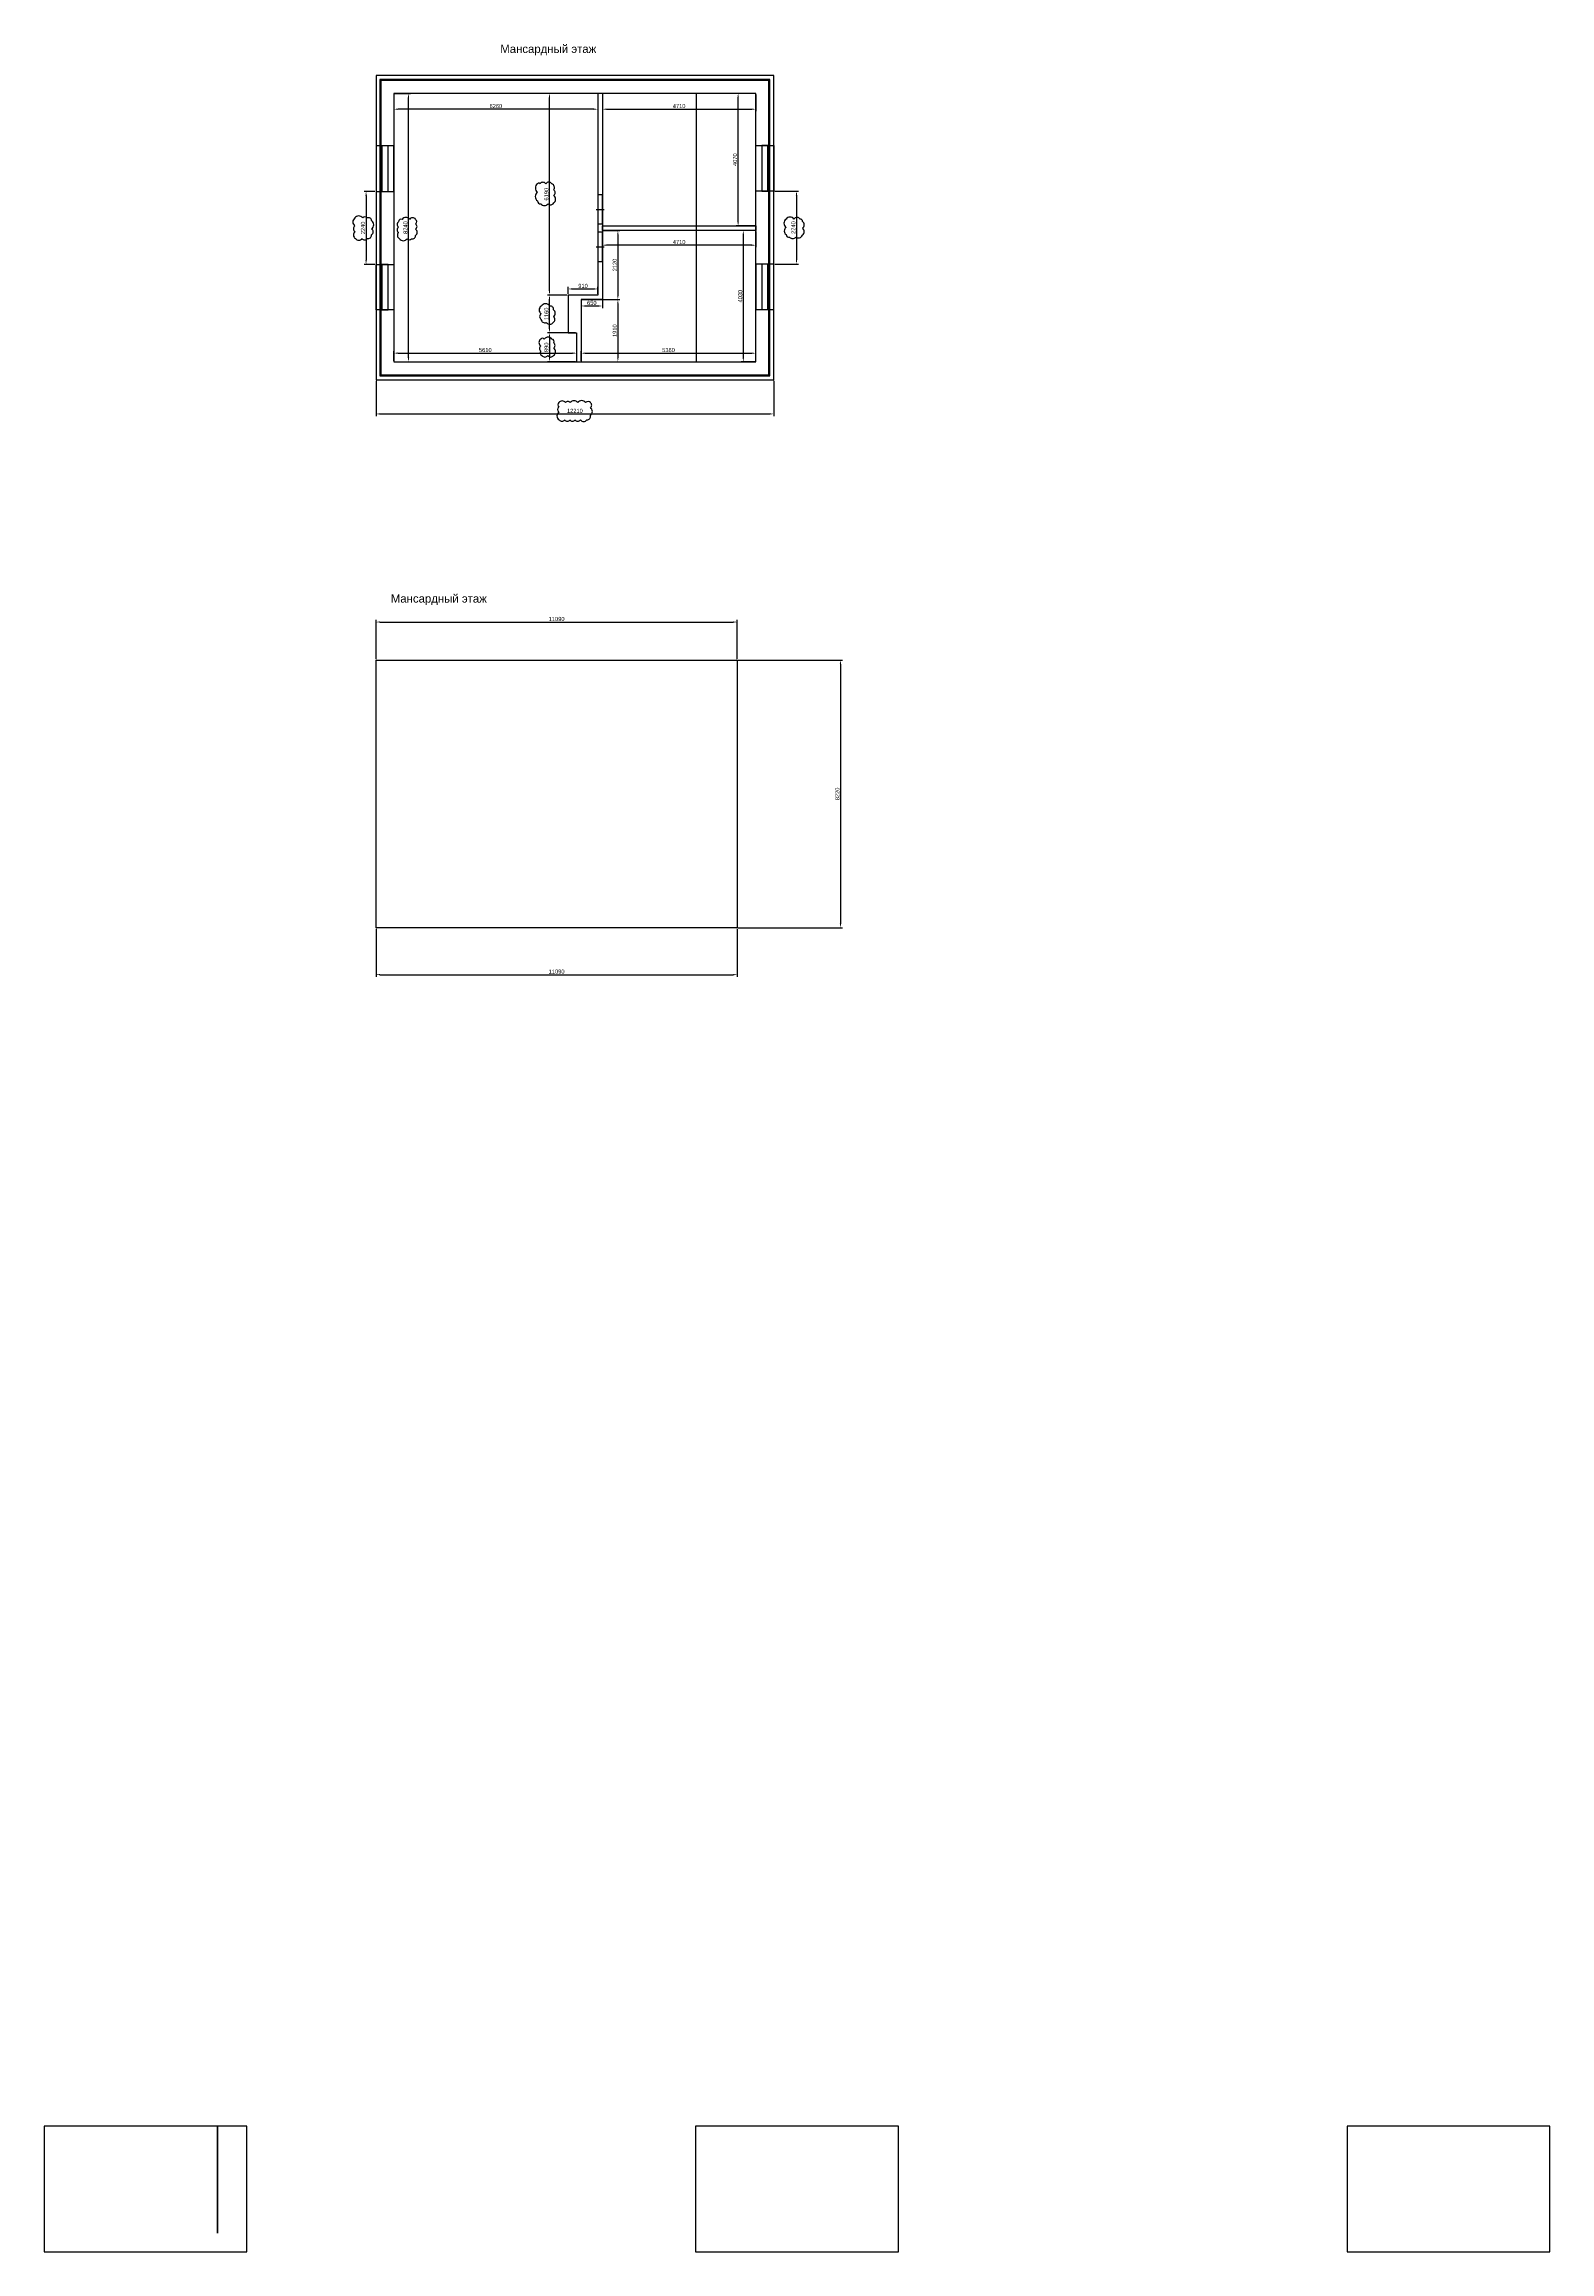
# Model space of a CAD drawing. Header units: millimetres. Extents: x -44972 to 67265, y -58031 to 15181.
# Drawn here: x 21041 to 67265, y -58031 to 9752 of the extents above; entities that cross this region are included whole.
import ezdxf

# ---------------------------------------------------------------- set-up
doc = ezdxf.new("R2010")
doc.units = ezdxf.units.MM
doc.linetypes.add('CENTER', pattern=[50.8, 31.75, -6.35, 6.35, -6.35])
for name, color, linetype in [('3d-tests', 7, 'Continuous'), ('Axes', 4, 'Continuous'), ('Dimensions', 3, 'Continuous'), ('Doors', 6, 'Continuous'), ('Marks', 1, 'Continuous'), ('Windows', 5, 'Continuous')]:
    doc.layers.add(name, color=color, linetype=linetype)
doc.styles.get("Standard").update_dxf_attribs({"font": 'arial.ttf'})
doc.dimstyles.new('ISO-50', dxfattribs={"dimscale": 50, "dimtxt": 2.5, "dimasz": 2.5, "dimexe": 1.25, "dimexo": 0.625, "dimtad": 1, "dimtxsty": 'Standard', "dimcen": 2.5, "dimadec": 0, "dimazin": 0, "dimtfac": 1, "dimtmove": 0, "dimatfit": 3, "dimfxl": 1, "dimarcsym": 0})

# ---------------------------------------------------------------- blocks, each defined once
blk = doc.blocks.new('*D19')
at = {"layer": 'Defpoints', "color": 0, "transparency": 16777216}
for p in [(42889, 263), (37529, 0), (42889, 0)]:
    blk.add_point(p, dxfattribs=at)
at = {"layer": 'Dimensions', "color": 0, "lineweight": -2, "transparency": 16777216}
for p, q in [((37529, 31), (37529, 325)), ((37654, 263), (42764, 263)), ((42889, 31), (42889, 325))]:
    blk.add_line(p, q, dxfattribs=at)
at = {"layer": 'Dimensions', "color": 0, "transparency": 16777216}
for points in [[(37654, 284), (37654, 242), (37529, 263)], [(42764, 284), (42764, 242), (42889, 263)]]:
    blk.add_solid(points, dxfattribs=at)
at = {"layer": 'Dimensions', "color": 0, "transparency": 16777216, "insert": (40209, 358), "char_height": 125, "attachment_point": 5}
blk.add_mtext('5360', dxfattribs=at)
blk = doc.blocks.new('*D20')
at = {"layer": 'Defpoints', "color": 0, "transparency": 16777216}
for p in [(31779, 0), (37389, 265), (37389, 0)]:
    blk.add_point(p, dxfattribs=at)
at = {"layer": 'Dimensions', "color": 0, "lineweight": -2, "transparency": 16777216}
for p, q in [((31779, 31), (31779, 328)), ((31904, 265), (37264, 265)), ((37389, 31), (37389, 328))]:
    blk.add_line(p, q, dxfattribs=at)
at = {"layer": 'Dimensions', "color": 0, "transparency": 16777216}
for points in [[(31904, 286), (31904, 244), (31779, 265)], [(37264, 286), (37264, 244), (37389, 265)]]:
    blk.add_solid(points, dxfattribs=at)
at = {"layer": 'Dimensions', "color": 0, "transparency": 16777216, "insert": (34584, 360), "char_height": 125, "attachment_point": 5}
blk.add_mtext('5610', dxfattribs=at)
blk = doc.blocks.new('*D21')
at = {"layer": 'Defpoints', "color": 0, "transparency": 16777216}
for p in [(37389, 890), (37389, 0), (36555, 0)]:
    blk.add_point(p, dxfattribs=at)
at = {"layer": 'Marks', "color": 0, "lineweight": -2, "transparency": 16777216}
for p, q in [((37357, 890), (36493, 890)), ((36555, 765), (36555, 125)), ((37357, 0), (36493, 0))]:
    blk.add_line(p, q, dxfattribs=at)
at = {"layer": 'Marks', "color": 0, "transparency": 16777216}
for points in [[(36534, 765), (36576, 765), (36555, 890)], [(36534, 125), (36576, 125), (36555, 0)]]:
    blk.add_solid(points, dxfattribs=at)
at = {"layer": 'Marks', "color": 0, "transparency": 16777216, "insert": (36460, 445), "char_height": 125, "attachment_point": 5, "rotation": 90}
blk.add_mtext('890', dxfattribs=at)
blk = doc.blocks.new('*D22')
at = {"layer": 'Defpoints', "color": 0, "transparency": 16777216}
for p in [(36555, 2050), (37129, 2050), (37129, 890)]:
    blk.add_point(p, dxfattribs=at)
at = {"layer": 'Marks', "color": 0, "lineweight": -2, "transparency": 16777216}
for p, q in [((37097, 2050), (36493, 2050)), ((36555, 1015), (36555, 1925)), ((37097, 890), (36493, 890))]:
    blk.add_line(p, q, dxfattribs=at)
at = {"layer": 'Marks', "color": 0, "transparency": 16777216}
for points in [[(36534, 1925), (36576, 1925), (36555, 2050)], [(36534, 1015), (36576, 1015), (36555, 890)]]:
    blk.add_solid(points, dxfattribs=at)
at = {"layer": 'Marks', "color": 0, "transparency": 16777216, "insert": (36460, 1470), "char_height": 125, "attachment_point": 5, "rotation": 90}
blk.add_mtext('1160', dxfattribs=at)
blk = doc.blocks.new('*D23')
at = {"layer": 'Defpoints', "color": 0, "transparency": 16777216}
for p in [(36555, 8240), (38039, 8240), (37129, 2050)]:
    blk.add_point(p, dxfattribs=at)
at = {"layer": 'Marks', "color": 0, "lineweight": -2, "transparency": 16777216}
for p, q in [((38007, 8240), (36493, 8240)), ((36555, 2175), (36555, 8115)), ((37097, 2050), (36493, 2050))]:
    blk.add_line(p, q, dxfattribs=at)
at = {"layer": 'Marks', "color": 0, "transparency": 16777216}
for points in [[(36534, 8115), (36576, 8115), (36555, 8240)], [(36534, 2175), (36576, 2175), (36555, 2050)]]:
    blk.add_solid(points, dxfattribs=at)
at = {"layer": 'Marks', "color": 0, "transparency": 16777216, "insert": (36460, 5145), "char_height": 125, "attachment_point": 5, "rotation": 90}
blk.add_mtext('6190', dxfattribs=at)
blk = doc.blocks.new('*D24')
at = {"layer": 'Defpoints', "color": 0, "transparency": 16777216}
for p in [(31779, 8240), (32227, 8240), (31779, 0)]:
    blk.add_point(p, dxfattribs=at)
at = {"layer": 'Marks', "color": 0, "lineweight": -2, "transparency": 16777216}
for p, q in [((31810, 8240), (32290, 8240)), ((32227, 125), (32227, 8115)), ((31810, 0), (32290, 0))]:
    blk.add_line(p, q, dxfattribs=at)
at = {"layer": 'Marks', "color": 0, "transparency": 16777216}
for points in [[(32207, 8115), (32248, 8115), (32227, 8240)], [(32207, 125), (32248, 125), (32227, 0)]]:
    blk.add_solid(points, dxfattribs=at)
at = {"layer": 'Marks', "color": 0, "transparency": 16777216, "insert": (32132, 4120), "char_height": 125, "attachment_point": 5, "rotation": 90}
blk.add_mtext('8240', dxfattribs=at)
blk = doc.blocks.new('*D25')
at = {"layer": 'Defpoints', "color": 0, "transparency": 16777216}
for p in [(31779, 8240), (38039, 8240), (31779, 7755)]:
    blk.add_point(p, dxfattribs=at)
at = {"layer": 'Dimensions', "color": 0, "lineweight": -2, "transparency": 16777216}
for p, q in [((31779, 8209), (31779, 7693)), ((38039, 8209), (38039, 7693)), ((37914, 7755), (31904, 7755))]:
    blk.add_line(p, q, dxfattribs=at)
at = {"layer": 'Dimensions', "color": 0, "transparency": 16777216}
for points in [[(31904, 7776), (31904, 7734), (31779, 7755)], [(37914, 7776), (37914, 7734), (38039, 7755)]]:
    blk.add_solid(points, dxfattribs=at)
at = {"layer": 'Dimensions', "color": 0, "transparency": 16777216, "insert": (34909, 7850), "char_height": 125, "attachment_point": 5}
blk.add_mtext('6260', dxfattribs=at)
blk = doc.blocks.new('*D26')
at = {"layer": 'Defpoints', "color": 0, "transparency": 16777216}
for p in [(38179, 8240), (42889, 8240), (42889, 7755)]:
    blk.add_point(p, dxfattribs=at)
at = {"layer": 'Dimensions', "color": 0, "lineweight": -2, "transparency": 16777216}
for p, q in [((38179, 8209), (38179, 7693)), ((42889, 8209), (42889, 7693)), ((38304, 7755), (42764, 7755))]:
    blk.add_line(p, q, dxfattribs=at)
at = {"layer": 'Dimensions', "color": 0, "transparency": 16777216}
for points in [[(38304, 7776), (38304, 7734), (38179, 7755)], [(42764, 7776), (42764, 7734), (42889, 7755)]]:
    blk.add_solid(points, dxfattribs=at)
at = {"layer": 'Dimensions', "color": 0, "transparency": 16777216, "insert": (40534, 7850), "char_height": 125, "attachment_point": 5}
blk.add_mtext('4710', dxfattribs=at)
blk = doc.blocks.new('*D27')
at = {"layer": 'Defpoints', "color": 0, "transparency": 16777216}
for p in [(38179, 4030), (38179, 3580), (42889, 4030)]:
    blk.add_point(p, dxfattribs=at)
at = {"layer": 'Dimensions', "color": 0, "lineweight": -2, "transparency": 16777216}
for p, q in [((38179, 3999), (38179, 3517)), ((42764, 3580), (38304, 3580)), ((42889, 3999), (42889, 3517))]:
    blk.add_line(p, q, dxfattribs=at)
at = {"layer": 'Dimensions', "color": 0, "transparency": 16777216}
for points in [[(38304, 3601), (38304, 3559), (38179, 3580)], [(42764, 3601), (42764, 3559), (42889, 3580)]]:
    blk.add_solid(points, dxfattribs=at)
at = {"layer": 'Dimensions', "color": 0, "transparency": 16777216, "insert": (40534, 3675), "char_height": 125, "attachment_point": 5}
blk.add_mtext('4710', dxfattribs=at)
blk = doc.blocks.new('*D28')
at = {"layer": 'Defpoints', "color": 0, "transparency": 16777216}
for p in [(42889, 4030), (42505, 0), (42889, 0)]:
    blk.add_point(p, dxfattribs=at)
at = {"layer": 'Dimensions', "color": 0, "lineweight": -2, "transparency": 16777216}
for p, q in [((42857, 4030), (42443, 4030)), ((42505, 3905), (42505, 125)), ((42857, 0), (42443, 0))]:
    blk.add_line(p, q, dxfattribs=at)
at = {"layer": 'Dimensions', "color": 0, "transparency": 16777216}
for points in [[(42484, 3905), (42526, 3905), (42505, 4030)], [(42484, 125), (42526, 125), (42505, 0)]]:
    blk.add_solid(points, dxfattribs=at)
at = {"layer": 'Dimensions', "color": 0, "transparency": 16777216, "insert": (42410, 2015), "char_height": 125, "attachment_point": 5, "rotation": 90}
blk.add_mtext('4030', dxfattribs=at)
blk = doc.blocks.new('*D29')
at = {"layer": 'Defpoints', "color": 0, "transparency": 16777216}
for p in [(42345, 8240), (42889, 8240), (42889, 4170)]:
    blk.add_point(p, dxfattribs=at)
at = {"layer": 'Dimensions', "color": 0, "lineweight": -2, "transparency": 16777216}
for p, q in [((42857, 8240), (42283, 8240)), ((42345, 4295), (42345, 8115)), ((42857, 4170), (42283, 4170))]:
    blk.add_line(p, q, dxfattribs=at)
at = {"layer": 'Dimensions', "color": 0, "transparency": 16777216}
for points in [[(42325, 8115), (42366, 8115), (42345, 8240)], [(42325, 4295), (42366, 4295), (42345, 4170)]]:
    blk.add_solid(points, dxfattribs=at)
at = {"layer": 'Dimensions', "color": 0, "transparency": 16777216, "insert": (42250, 6205), "char_height": 125, "attachment_point": 5, "rotation": 90}
blk.add_mtext('4070', dxfattribs=at)
blk = doc.blocks.new('*D30')
at = {"layer": 'Defpoints', "color": 0, "transparency": 16777216}
for p in [(37529, 1910), (38179, 1910), (38179, 1713)]:
    blk.add_point(p, dxfattribs=at)
at = {"layer": 'Dimensions', "color": 0, "lineweight": -2, "transparency": 16777216}
for p, q in [((37529, 1879), (37529, 1650)), ((37654, 1713), (38054, 1713)), ((38179, 1879), (38179, 1650))]:
    blk.add_line(p, q, dxfattribs=at)
at = {"layer": 'Dimensions', "color": 0, "transparency": 16777216}
for points in [[(37654, 1733), (37654, 1692), (37529, 1713)], [(38054, 1733), (38054, 1692), (38179, 1713)]]:
    blk.add_solid(points, dxfattribs=at)
at = {"layer": 'Dimensions', "color": 0, "transparency": 16777216, "insert": (37854, 1808), "char_height": 125, "attachment_point": 5}
blk.add_mtext('650', dxfattribs=at)
blk = doc.blocks.new('*D31')
at = {"layer": 'Defpoints', "color": 0, "transparency": 16777216}
for p in [(38179, 4030), (38179, 1910), (38654, 1910)]:
    blk.add_point(p, dxfattribs=at)
at = {"layer": 'Dimensions', "color": 0, "lineweight": -2, "transparency": 16777216}
for p, q in [((38210, 4030), (38717, 4030)), ((38654, 3905), (38654, 2035)), ((38210, 1910), (38717, 1910))]:
    blk.add_line(p, q, dxfattribs=at)
at = {"layer": 'Dimensions', "color": 0, "transparency": 16777216}
for points in [[(38634, 3905), (38675, 3905), (38654, 4030)], [(38634, 2035), (38675, 2035), (38654, 1910)]]:
    blk.add_solid(points, dxfattribs=at)
at = {"layer": 'Dimensions', "color": 0, "transparency": 16777216, "insert": (38559, 2970), "char_height": 125, "attachment_point": 5, "rotation": 90}
blk.add_mtext('2120', dxfattribs=at)
blk = doc.blocks.new('*D32')
at = {"layer": 'Defpoints', "color": 0, "transparency": 16777216}
for p in [(37129, 2050), (38039, 2235), (38039, 2050)]:
    blk.add_point(p, dxfattribs=at)
at = {"layer": 'Dimensions', "color": 0, "lineweight": -2, "transparency": 16777216}
for p, q in [((37129, 2081), (37129, 2297)), ((37254, 2235), (37914, 2235)), ((38039, 2081), (38039, 2297))]:
    blk.add_line(p, q, dxfattribs=at)
at = {"layer": 'Dimensions', "color": 0, "transparency": 16777216}
for points in [[(37254, 2256), (37254, 2214), (37129, 2235)], [(37914, 2256), (37914, 2214), (38039, 2235)]]:
    blk.add_solid(points, dxfattribs=at)
at = {"layer": 'Dimensions', "color": 0, "transparency": 16777216, "insert": (37584, 2330), "char_height": 125, "attachment_point": 5}
blk.add_mtext('910', dxfattribs=at)
blk = doc.blocks.new('*D33')
at = {"layer": 'Defpoints', "color": 0, "transparency": 16777216}
for p in [(37529, 1910), (37529, 0), (38654, 0)]:
    blk.add_point(p, dxfattribs=at)
at = {"layer": 'Dimensions', "color": 0, "lineweight": -2, "transparency": 16777216}
for p, q in [((37560, 1910), (38717, 1910)), ((38654, 1785), (38654, 125)), ((37560, 0), (38717, 0))]:
    blk.add_line(p, q, dxfattribs=at)
at = {"layer": 'Dimensions', "color": 0, "transparency": 16777216}
for points in [[(38634, 1785), (38675, 1785), (38654, 1910)], [(38634, 125), (38675, 125), (38654, 0)]]:
    blk.add_solid(points, dxfattribs=at)
at = {"layer": 'Dimensions', "color": 0, "transparency": 16777216, "insert": (38559, 955), "char_height": 125, "attachment_point": 5, "rotation": 90}
blk.add_mtext('1910', dxfattribs=at)
blk = doc.blocks.new('*D34')
at = {"layer": 'Defpoints', "color": 0, "transparency": 16777216}
for p in [(31229, 5230), (30923, 2990), (31229, 2990)]:
    blk.add_point(p, dxfattribs=at)
at = {"layer": 'Marks', "color": 0, "lineweight": -2, "transparency": 16777216}
for p, q in [((31197, 5230), (30861, 5230)), ((30923, 5105), (30923, 3115)), ((31197, 2990), (30861, 2990))]:
    blk.add_line(p, q, dxfattribs=at)
at = {"layer": 'Marks', "color": 0, "transparency": 16777216}
for points in [[(30903, 5105), (30944, 5105), (30923, 5230)], [(30903, 3115), (30944, 3115), (30923, 2990)]]:
    blk.add_solid(points, dxfattribs=at)
at = {"layer": 'Marks', "color": 0, "transparency": 16777216, "insert": (30828, 4110), "char_height": 125, "attachment_point": 5, "rotation": 90}
blk.add_mtext('2240', dxfattribs=at)
blk = doc.blocks.new('*D35')
at = {"layer": 'Defpoints', "color": 0, "transparency": 16777216}
for p in [(43439, 5240), (43439, 3000), (44138, 3000)]:
    blk.add_point(p, dxfattribs=at)
at = {"layer": 'Marks', "color": 0, "lineweight": -2, "transparency": 16777216}
for p, q in [((43470, 5240), (44200, 5240)), ((44138, 5115), (44138, 3125)), ((43470, 3000), (44200, 3000))]:
    blk.add_line(p, q, dxfattribs=at)
at = {"layer": 'Marks', "color": 0, "transparency": 16777216}
for points in [[(44117, 5115), (44159, 5115), (44138, 5240)], [(44117, 3125), (44159, 3125), (44138, 3000)]]:
    blk.add_solid(points, dxfattribs=at)
at = {"layer": 'Marks', "color": 0, "transparency": 16777216, "insert": (44043, 4120), "char_height": 125, "attachment_point": 5, "rotation": 90}
blk.add_mtext('2240', dxfattribs=at)
blk = doc.blocks.new('*D36')
at = {"layer": 'Defpoints', "color": 0, "transparency": 16777216}
for p in [(31229, -550), (43439, -550), (43439, -1602)]:
    blk.add_point(p, dxfattribs=at)
at = {"layer": 'Marks', "color": 0, "lineweight": -2, "transparency": 16777216}
for p, q in [((31229, -581), (31229, -1665)), ((43439, -581), (43439, -1665)), ((31354, -1602), (43314, -1602))]:
    blk.add_line(p, q, dxfattribs=at)
at = {"layer": 'Marks', "color": 0, "transparency": 16777216}
for points in [[(31354, -1581), (31354, -1623), (31229, -1602)], [(43314, -1581), (43314, -1623), (43439, -1602)]]:
    blk.add_solid(points, dxfattribs=at)
at = {"layer": 'Marks', "color": 0, "transparency": 16777216, "insert": (37334, -1507), "char_height": 125, "attachment_point": 5}
blk.add_mtext('12210', dxfattribs=at)
blk = doc.blocks.new('*D39')
at = {"layer": 'Defpoints', "color": 0, "transparency": 16777216}
for p in [(42319, -9158), (42319, -17378), (45487, -17378)]:
    blk.add_point(p, dxfattribs=at)
at = {"layer": 'Dimensions', "color": 0, "lineweight": -2, "transparency": 16777216}
for p, q in [((42350, -9158), (45549, -9158)), ((45487, -9283), (45487, -17253)), ((42350, -17378), (45549, -17378))]:
    blk.add_line(p, q, dxfattribs=at)
at = {"layer": 'Dimensions', "color": 0, "transparency": 16777216}
for points in [[(45466, -9283), (45508, -9283), (45487, -9158)], [(45466, -17253), (45508, -17253), (45487, -17378)]]:
    blk.add_solid(points, dxfattribs=at)
at = {"layer": 'Dimensions', "color": 0, "transparency": 16777216, "insert": (45392, -13268), "char_height": 125, "attachment_point": 5, "rotation": 90}
blk.add_mtext('8220', dxfattribs=at)
blk = doc.blocks.new('*D41')
at = {"layer": 'Defpoints', "color": 0, "transparency": 16777216}
for p in [(42319, -7991), (31229, -9158), (42319, -9158)]:
    blk.add_point(p, dxfattribs=at)
at = {"layer": 'Dimensions', "color": 0, "lineweight": -2, "transparency": 16777216}
for p, q in [((31229, -9127), (31229, -7928)), ((31354, -7991), (42194, -7991)), ((42319, -9127), (42319, -7928))]:
    blk.add_line(p, q, dxfattribs=at)
at = {"layer": 'Dimensions', "color": 0, "transparency": 16777216}
for points in [[(31354, -7970), (31354, -8011), (31229, -7991)], [(42194, -7970), (42194, -8011), (42319, -7991)]]:
    blk.add_solid(points, dxfattribs=at)
at = {"layer": 'Dimensions', "color": 0, "transparency": 16777216, "insert": (36774, -7896), "char_height": 125, "attachment_point": 5}
blk.add_mtext('11090', dxfattribs=at)
blk = doc.blocks.new('*D42')
at = {"layer": 'Defpoints', "color": 0, "transparency": 16777216}
for p in [(31229, -17378), (42319, -17378), (42319, -18818)]:
    blk.add_point(p, dxfattribs=at)
at = {"layer": 'Dimensions', "color": 0, "lineweight": -2, "transparency": 16777216}
for p, q in [((31229, -17409), (31229, -18880)), ((42319, -17409), (42319, -18880)), ((31354, -18818), (42194, -18818))]:
    blk.add_line(p, q, dxfattribs=at)
at = {"layer": 'Dimensions', "color": 0, "transparency": 16777216}
for points in [[(31354, -18797), (31354, -18838), (31229, -18818)], [(42194, -18797), (42194, -18838), (42319, -18818)]]:
    blk.add_solid(points, dxfattribs=at)
at = {"layer": 'Dimensions', "color": 0, "transparency": 16777216, "insert": (36774, -18723), "char_height": 125, "attachment_point": 5}
blk.add_mtext('11090', dxfattribs=at)

msp = doc.modelspace()

# ---------------------------------------------------------------- linework, layer by layer
for p, q in [((41065.354, 0), (41065.354, 8240)), ((42888.619, 0), (42888.619, 4170)), ((31228.619, -9158.094), (37488.619, -9158.094)), ((31228.619, -17378.094), (31228.619, -9158.094)), ((37608.619, -9158.094), (42318.619, -9158.094)), ((42318.619, -9158.094), (42318.619, -13228.094)), ((42318.619, -13348.094), (42318.619, -17378.094)), ((36838.619, -17378.094), (31228.619, -17378.094)), ((42318.619, -17378.094), (36958.619, -17378.094))]:
    msp.add_line(p, q)
at = {"color": 1}
for p, q in [((37488.619, -9158.094), (37608.619, -9158.094)), ((42318.619, -13228.094), (42318.619, -13348.094)), ((36958.619, -17378.094), (36838.619, -17378.094))]:
    msp.add_line(p, q, dxfattribs=at)
for points in [[(31228.619, -550), (43438.619, -550), (43438.619, 8790), (31228.619, 8790)], [(31348.619, -430), (43318.619, -430), (43318.619, 8670), (31348.619, 8670)], [(31378.619, -400), (43288.619, -400), (43288.619, 8640), (31378.619, 8640)], [(31778.619, 0), (42888.619, 0), (42888.619, 8240), (31778.619, 8240)], [(38178.619, 4170), (42888.619, 4170), (42888.619, 4030), (38178.619, 4030)]]:
    msp.add_lwpolyline(points, close=True)
for points in [[(38038.619, 8240), (38038.619, 2050), (37128.619, 2050), (37128.619, 890), (37388.619, 890), (37388.619, 0)], [(38178.619, 8240), (38178.619, 1910), (37528.619, 1910), (37528.619, 0)]]:
    msp.add_lwpolyline(points)
at = {"layer": '3d-tests', "elevation": 2942.5}
for points in [[(21041.158, -58030.618), (27265.07, -58030.618), (27265.07, -54168.094), (21041.158, -54168.094)], [(41041.158, -58030.618), (47265.07, -58030.618), (47265.07, -54168.094), (41041.158, -54168.094)], [(61041.158, -58030.618), (67265.07, -58030.618), (67265.07, -54168.094), (61041.158, -54168.094)]]:
    msp.add_lwpolyline(points, close=True, dxfattribs=at)
at = {"layer": '3d-tests', "color": 8, "extrusion": (1, -1.83759e-15, 6.12323e-17), "elevation": 26366.158}
msp.add_lwpolyline([(-57458.094, 2892.5), (-54168.094, 2892.5), (-54168.094, 2880), (-57458.094, 2880)], close=True, dxfattribs=at)
at = {"layer": 'Axes', "linetype": 'CENTER', "ltscale": 2}
for p, q in [((37988.619, 4680), (38228.619, 4680)), ((37988.619, 3530), (38228.619, 3530))]:
    msp.add_line(p, q, dxfattribs=at)
at = {"layer": 'Doors'}
for points in [[(38178.619, 5130), (38038.619, 5130), (38038.619, 4230), (38178.619, 4230)], [(38178.619, 3980), (38038.619, 3980), (38038.619, 3080), (38178.619, 3080)]]:
    msp.add_lwpolyline(points, close=True, dxfattribs=at)
at = {"layer": 'Marks'}
for points in [[(36188.613, 5465.915, 0.52056705), (36188.613, 5205.975, 0.52056705), (36188.613, 4940.338, 0.52056705), (36288.741, 4852.032, 0.52056705), (36509.101, 4852.032, 0.52056705), (36683.151, 4874.964, 0.52056705), (36683.151, 5104.732, 0.52056705), (36683.151, 5275.204, 0.52056705), (36623.736, 5465.915, 0.52056705), (36441.382, 5465.915, 0.52056705), (36265.413, 5465.915, 0.52056705)], [(30580.339, 4414.752, 0.52056705), (30580.339, 4174.979, 0.52056705), (30580.339, 3995.196, 0.52056705), (30597.483, 3785.538, 0.52056705), (30801.566, 3785.538, 0.52056705), (30960.405, 3785.538, 0.52056705), (31092.184, 3897.04, 0.52056705), (31092.184, 4081.953, 0.52056705), (31092.184, 4333.873, 0.52056705), (30961.492, 4414.752, 0.52056705), (30820.049, 4414.752, 0.52056705)], [(32445.14, 4372.846, 0.52056705), (32253.553, 4372.846, 0.52056705), (32030.613, 4372.846, 0.52056705), (31919.96, 4296.283, 0.52056705), (31919.96, 4133.456, 0.52056705), (31919.96, 3966.394, 0.52056705), (31948.661, 3776.464, 0.52056705), (32180.638, 3776.464, 0.52056705), (32319.139, 3776.464, 0.52056705), (32445.14, 3877.562, 0.52056705), (32445.14, 4070.809, 0.52056705), (32445.14, 4233.786, 0.52056705)], [(43818.242, 4379.569, 0.52056705), (43818.242, 4125.09, 0.52056705), (43818.242, 3903.383, 0.52056705), (43929.232, 3829.309, 0.52056705), (44113.418, 3829.309, 0.52056705), (44319.006, 3890.012, 0.52056705), (44319.006, 4097.026, 0.52056705), (44319.006, 4311.058, 0.52056705), (44253.016, 4379.569, 0.52056705), (44058.471, 4379.569, 0.52056705)], [(36298.355, 1708.12, 0.52056705), (36298.355, 1474.853, 0.52056705), (36298.355, 1298.782, 0.52056705), (36457.437, 1208.719, 0.52056705), (36669.809, 1208.719, 0.52056705), (36675.615, 1384.189, 0.52056705), (36675.615, 1598.534, 0.52056705), (36569.439, 1708.12, 0.52056705)], [(36285.949, 694.366, 0.52056705), (36285.949, 485.819, 0.52056705), (36285.949, 328.425, 0.52056705), (36324.315, 191.081, 0.52056705), (36502.522, 191.081, 0.52056705), (36678.191, 191.081, 0.52056705), (36683.762, 422.094, 0.52056705), (36683.762, 578.214, 0.52056705), (36629.091, 694.366, 0.52056705), (36396.117, 694.366, 0.52056705)], [(36842.514, -1254.713, 0.52056705), (36842.514, -1393.397, 0.52056705), (36842.514, -1538.653, 0.52056705), (36850.885, -1782.128, 0.52056705), (37024.548, -1782.128, 0.52056705), (37179.81, -1782.128, 0.52056705), (37333.692, -1782.128, 0.52056705), (37507.729, -1782.128, 0.52056705), (37701.07, -1782.128, 0.52056705), (37811.554, -1646.539, 0.52056705), (37811.554, -1407.046, 0.52056705), (37810.09, -1254.713, 0.52056705), (37664.488, -1254.713, 0.52056705), (37420.414, -1254.713, 0.52056705), (37194.255, -1254.713, 0.52056705), (37044.304, -1254.713, 0.52056705)]]:
    msp.add_lwpolyline(points, format="xyb", close=True, dxfattribs=at)
at = {"layer": 'Windows'}
for points in [[(31778.619, 6630), (31228.619, 6630), (31228.619, 5230), (31778.619, 5230)], [(31408.619, 5230), (31598.619, 5230), (31598.619, 6630), (31408.619, 6630)], [(42888.619, 6640), (43438.619, 6640), (43438.619, 5240), (42888.619, 5240)], [(43068.619, 5240), (43258.619, 5240), (43258.619, 6640), (43068.619, 6640)], [(31778.619, 1590), (31228.619, 1590), (31228.619, 2990), (31778.619, 2990)], [(31408.619, 1590), (31598.619, 1590), (31598.619, 2990), (31408.619, 2990)], [(42888.619, 1600), (43438.619, 1600), (43438.619, 3000), (42888.619, 3000)], [(43068.619, 1600), (43258.619, 1600), (43258.619, 3000), (43068.619, 3000)]]:
    msp.add_lwpolyline(points, close=True, dxfattribs=at)

# ---------------------------------------------------------------- texts
for p in [(35043.831, 9482.086), (31684.335, -7393.673)]:
    msp.add_text('Мансардный этаж', height=250).set_placement(p)

# ---------------------------------------------------------------- dimensions: what is measured, and where the dimension line sits
at = {"layer": 'Dimensions'}
for base, p1, p2, picture, middle in [((31778.619, 7755.073), (38038.619, 8240), (31778.619, 8240), '*D25', (34908.619, 7850.145)), ((42888.619, 7755.087), (38178.619, 8240), (42888.619, 8240), '*D26', (40533.619, 7850.158)), ((38178.619, 3579.774), (42888.619, 4030), (38178.619, 4030), '*D27', (40533.619, 3674.845)), ((38038.619, 2234.927), (37128.619, 2050), (38038.619, 2050), '*D32', (37583.619, 2329.999)), ((38178.619, 1712.546), (37528.619, 1910), (38178.619, 1910), '*D30', (37853.619, 1807.617)), ((37388.619, 265.007), (31778.619, 0), (37388.619, 0), '*D20', (34583.619, 360.078)), ((42888.619, 262.803), (37528.619, 0), (42888.619, 0), '*D19', (40208.619, 357.917)), ((42318.619, -7990.582), (31228.619, -9158.094), (42318.619, -9158.094), '*D41', (36773.619, -7895.51)), ((42318.619, -18817.588), (31228.619, -17378.094), (42318.619, -17378.094), '*D42', (36773.619, -18722.516))]:
    dim = msp.add_linear_dim(base=base, p1=p1, p2=p2, dimstyle='ISO-50', dxfattribs=at)
    dim.commit()
    dim.dimension.update_dxf_attribs({"geometry": picture, "text_midpoint": middle})
for base, p1, p2, picture, middle in [((42345.359, 8240), (42888.619, 4170), (42888.619, 8240), '*D29', (42250.288, 6205)), ((38654.489, 1910), (38178.619, 4030), (38178.619, 1910), '*D31', (38559.418, 2970)), ((42505.114, 0), (42888.619, 4030), (42888.619, 0), '*D28', (42409.999, 2015)), ((38654.489, 0), (37528.619, 1910), (37528.619, 0), '*D33', (38559.418, 955)), ((45486.698, -17378.094), (42318.619, -9158.094), (42318.619, -17378.094), '*D39', (45391.627, -13268.094))]:
    dim = msp.add_linear_dim(base=base, p1=p1, p2=p2, angle=90, dimstyle='ISO-50', dxfattribs=at)
    dim.commit()
    dim.dimension.update_dxf_attribs({"geometry": picture, "text_midpoint": middle})
at = {"layer": 'Marks'}
for base, p1, p2, picture, middle in [((32227.369, 8240), (31778.619, 0), (31778.619, 8240), '*D24', (32132.298, 4120)), ((36555.231, 8240), (37128.619, 2050), (38038.619, 8240), '*D23', (36460.16, 5145)), ((30923.42, 2990), (31228.619, 5230), (31228.619, 2990), '*D34', (30828.349, 4110)), ((44137.961, 3000), (43438.619, 5240), (43438.619, 3000), '*D35', (44042.889, 4120)), ((36555.231, 2050), (37128.619, 890), (37128.619, 2050), '*D22', (36460.16, 1470)), ((36555.231, 0), (37388.619, 890), (37388.619, 0), '*D21', (36460.16, 445))]:
    dim = msp.add_linear_dim(base=base, p1=p1, p2=p2, angle=90, dimstyle='ISO-50', dxfattribs=at)
    dim.commit()
    dim.dimension.update_dxf_attribs({"geometry": picture, "text_midpoint": middle})
dim = msp.add_linear_dim(base=(43438.619, -1602.012), p1=(31228.619, -550), p2=(43438.619, -550), dimstyle='ISO-50', dxfattribs=at)
dim.commit()
dim.dimension.update_dxf_attribs({"geometry": '*D36', "text_midpoint": (37333.619, -1506.941)})

doc.saveas('drawing.dxf')
